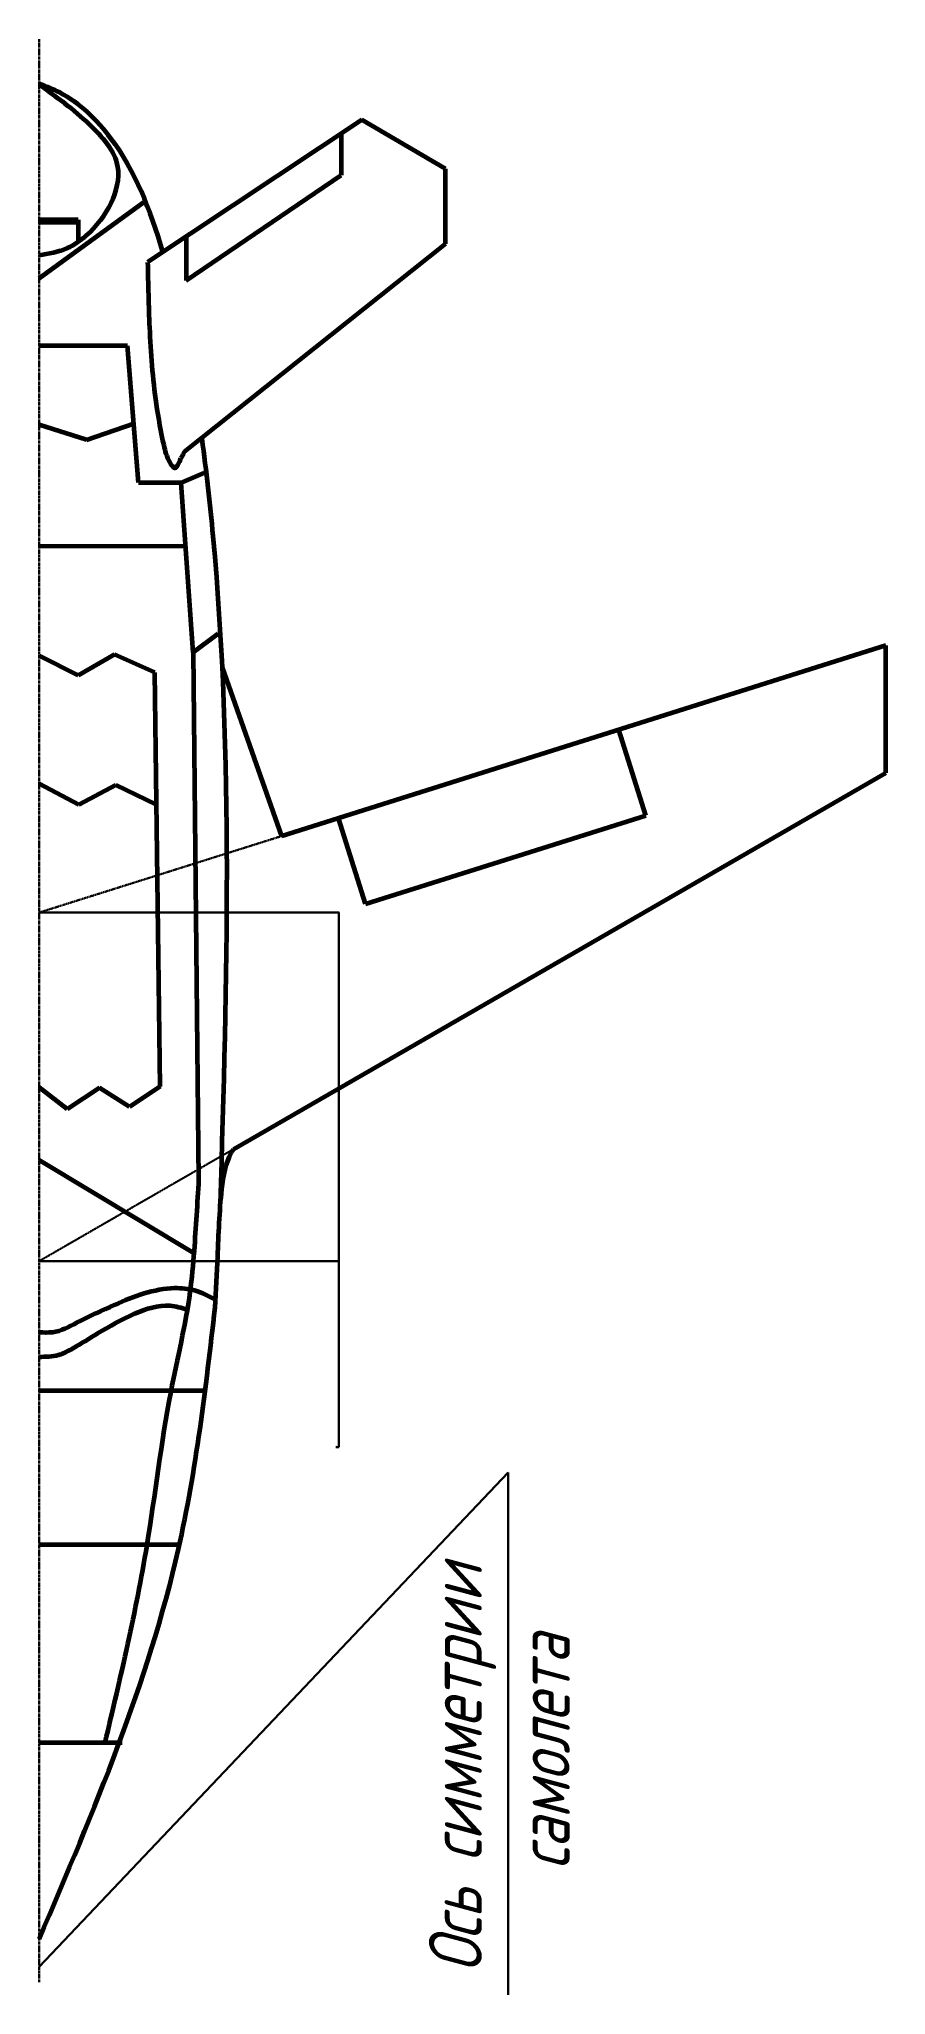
# Model space of a CAD drawing. Header units: millimetres. Extents: x 31085 to 182632, y 10507 to 87776.
# Drawn here: x 35317 to 39332, y 37265 to 46542 of the extents above; entities that cross this region are included whole.
import ezdxf

# ---------------------------------------------------------------- set-up
doc = ezdxf.new("R2010")
doc.units = ezdxf.units.MM
doc.linetypes.add('CENTER', pattern=[2, 1.25, -0.25, 0.25, -0.25])
doc.linetypes.add('DASHED', pattern=[0.75, 0.5, -0.25])
for name, color, linetype, lineweight in [('_axes (Оси)', 6, 'CENTER', 30), ('_basic (Основной)', 4, 'Continuous', 60), ('_contour (Тонкий)', 7, 'Continuous', 30), ('_invisible (Невидимый)', 1, 'DASHED', 30), ('_text (Надписи)', 2, 'Continuous', 30)]:
    doc.layers.add(name, color=color, linetype=linetype, lineweight=lineweight)
doc.styles.add('ESKD', font='eskd.shx', dxfattribs={"oblique": 15, "height": 5})
doc.dimstyles.new('ESKD', dxfattribs={"dimtxt": 5, "dimasz": 5, "dimexe": 2, "dimexo": 0, "dimgap": 2, "dimtad": 1, "dimtoh": 1, "dimzin": 12, "dimdsep": 46, "dimtxsty": 'ESKD', "dimblk1": 'OPEN', "dimblk2": 'OPEN', "dimsah": 1, "dimcen": 5, "dimclrd": 256, "dimclre": 256, "dimclrt": 2, "dimadec": 0, "dimazin": 0, "dimtfac": 1, "dimtmove": 0, "dimatfit": 3, "dimldrblk": 'OPEN', "dimfxl": 1, "dimtolj": 1, "dimtzin": 12, "dimlwd": -1, "dimlwe": -1, "dimarcsym": 0})

msp = doc.modelspace()

# ---------------------------------------------------------------- texts
at = {"layer": '_text (Надписи)', "transparency": 33554687, "insert": (37166.074, 37369.544), "char_height": 250, "attachment_point": 1, "rotation": 90, "style": 'ESKD'}
msp.add_mtext_dynamic_manual_height_columns('Ось симметрии\\P\\pi489.45;самолета', width=2478.63355, gutter_width=1250, heights=[0], dxfattribs=at)

# ---------------------------------------------------------------- blocks, each defined once
blk = doc.blocks.new('_OPEN')
at = {"color": 0, "linetype": 'ByBlock'}
for p, q in [((-1, 0.2), (0, 0)), ((0, 0), (-1, -0.2)), ((0, 0), (-1, 0))]:
    blk.add_line(p, q, dxfattribs=at)
blk = doc.blocks.new('*D60')
at = {"layer": '_contour (Тонкий)', "transparency": 16777216}
for p, q in [((35317.2, 42399.1), (36739.6, 42399.1)), ((36737.6, 42394.1), (36737.6, 40750.7)), ((35317.2, 40745.7), (36739.6, 40745.7)), ((36737.6, 40745.7), (36737.6, 39862.9)), ((36737.6, 39862.9), (36724.2, 39862.9))]:
    blk.add_line(p, q, dxfattribs=at)
at = {"layer": 'Defpoints', "color": 0, "transparency": 16777216}
for p in [(35317.2, 42399.1), (36737.6, 42399.1), (35317.2, 40745.7)]:
    blk.add_point(p, dxfattribs=at)
at = {"layer": '_contour (Тонкий)', "transparency": 16777216, "xscale": 5, "yscale": 5, "zscale": 5}
for p, rotation in [((36737.6, 42399.1), 90), ((36737.6, 40745.7), 270)]:
    blk.add_blockref('_OPEN', p, dxfattribs=dict(at, rotation=rotation))
at = {"layer": '_contour (Тонкий)', "color": 2, "transparency": 16777216, "insert": (36729.9, 39868.3), "char_height": 5, "attachment_point": 5, "style": 'ESKD'}
blk.add_mtext('\\A1;Хуй', dxfattribs=at)

# ---------------------------------------------------------------- dimensions: what is measured, and where the dimension line sits
at = {"layer": '_contour (Тонкий)', "transparency": 33554687}
dim = msp.add_linear_dim(base=(36737.592, 42399.074), p1=(35317.184, 40745.676), p2=(35317.184, 42399.074), angle=90, text='Хуй', dimstyle='ESKD', dxfattribs=at)
dim.commit()
dim.dimension.update_dxf_attribs({"geometry": '*D60', "text_midpoint": (36729.878, 39862.932), "dimtype": 160})

# ---------------------------------------------------------------- linework, layer by layer
at = {"layer": '_axes (Оси)', "ltscale": 10, "transparency": 33554687}
msp.add_line((35317.184, 37325.713), (35317.184, 46542.328), dxfattribs=at)
at = {"layer": '_basic (Основной)', "transparency": 33554687}
for p, q in [((36847.335, 46158.938), (35831.434, 45484.257)), ((37243.085, 45926.453), (36847.335, 46158.938)), ((36748.415, 46093.243), (36748.415, 45897.47)), ((37243.085, 45571.432), (37243.085, 45926.453)), ((36014.846, 45397.564), (36748.415, 45897.47)), ((35820.735, 45773.65), (35317.184, 45406.229)), ((35502.226, 45685.347), (35317.184, 45685.347)), ((35502.305, 45671.739), (35317.184, 45670.662)), ((35502.226, 45685.347), (35502.834, 45580.813)), ((36005.587, 44584.922), (37243.085, 45571.432)), ((36014.846, 45606.065), (36014.846, 45397.564)), ((35736.604, 45086.968), (35317.184, 45086.968)), ((35787.867, 44437.175), (35736.604, 45086.968)), ((35542.344, 44642.09), (35765.614, 44719.243)), ((35542.344, 44642.09), (35317.184, 44713.246)), ((35989.944, 44436.873), (36101.707, 44484.739)), ((35989.944, 44436.873), (35787.867, 44437.175)), ((36047.953, 43632.486), (35989.944, 44436.873)), ((36011.717, 44134.96), (35317.184, 44137.47)), ((36166.235, 43720.706), (36047.953, 43632.486)), ((35501.915, 43523.931), (35317.184, 43616.979)), ((35501.915, 43523.931), (35317.184, 43616.979)), ((35674.27, 43623.71), (35501.915, 43523.931)), ((35865.642, 43538.185), (35674.27, 43623.71)), ((36047.953, 43632.486), (36073.202, 41131.919)), ((39331.68, 43666.044), (36467.176, 42762.01)), ((39331.68, 43061.2), (39331.68, 43666.044)), ((35891.508, 41573.756), (35865.642, 43538.185)), ((36467.176, 42762.01), (36185.93, 43561.704)), ((38193.901, 42859.968), (38065.608, 43266.473)), ((36239.172, 41277.47), (39331.68, 43061.2)), ((35504.799, 42909.924), (35317.184, 43009.918)), ((35504.799, 42909.924), (35317.184, 43009.918)), ((35681.462, 43003.646), (35504.799, 42909.924)), ((35873.921, 42909.404), (35681.462, 43003.646)), ((36864.499, 42440.411), (36736.207, 42846.916)), ((36864.499, 42440.411), (38193.901, 42859.968)), ((35449.966, 41466.907), (35317.184, 41569.129)), ((35603.008, 41568.064), (35449.966, 41466.907)), ((35746.409, 41477.745), (35603.008, 41568.064)), ((35891.508, 41573.756), (35746.409, 41477.745)), ((36050.593, 40783.092), (35317.184, 41223.788)), ((36109.633, 40129.85), (35317.184, 40129.85)), ((35971.581, 39400.611), (35317.184, 39400.611)), ((35710.343, 38461.393), (35317.184, 38461.393))]:
    msp.add_line(p, q, dxfattribs=at)
for points, knots in [([(35904.33, 45532.669), (35843.279, 45733.882), (35735.01, 46019.224), (35484.338, 46264.495), (35350.224, 46317.984), (35317.184, 46331.161)], [4552.44947117, 4552.44947117, 4552.44947117, 4552.44947117, 5128.97966543, 5454.53859542, 5560.96174695, 5560.96174695, 5560.96174695, 5560.96174695]), ([(35317.184, 46328.117), (35327.524, 46320.125), (35367.593, 46289.393), (35451.493, 46230.656), (35576.518, 46122.375), (35720.38, 45965.743), (35665.073, 45751.023), (35566.811, 45624.546), (35444.636, 45538.053), (35362.741, 45523.886), (35317.184, 45516.006)], [19.16822757, 19.16822757, 19.16822757, 19.16822757, 58.39170683, 170.66135887, 324.57082973, 565.59448792, 740.63919257, 933.73017437, 1042.89973655, 1179.76762812, 1179.76762812, 1179.76762812, 1179.76762812]), ([(35831.434, 45484.257), (35833.527, 45380.772), (35838.481, 45155.592), (35859.267, 44868.524), (35899.411, 44647.115), (35922.613, 44553.679), (35964.322, 44490.42), (35979.794, 44529.774), (35989.533, 44554.549)], [26.03447592, 26.03447592, 26.03447592, 26.03447592, 335.81796329, 700.4879129, 899.61549882, 986.53062898, 1019.35430406, 1075.12680126, 1075.12680126, 1075.12680126, 1075.12680126]), ([(36176.957, 41017.281), (36208.342, 42075.827), (36244.334, 43289.783), (36110.899, 44493.113), (36089.461, 44646.622)], [0, 0, 0, 0, 3167.74971233, 3632.8194445, 3632.8194445, 3632.8194445, 3632.8194445]), ([(36151.853, 40525.609), (36156.423, 40606.543), (36167.054, 40794.782), (36172.558, 41037.957), (36202.461, 41217.422), (36235.58, 41272.023), (36239.172, 41277.47)], [0, 0, 0, 0, 242.50663232, 564.02930507, 741.83266344, 762.06811194, 762.06811194, 762.06811194, 762.06811194])]:
    msp.add_open_spline(points, degree=3, knots=knots, dxfattribs=at)
for points in [[(36005.587, 44584.922), (35998.482, 44571.245), (35989.533, 44554.549)], [(36073.202, 41131.919), (36051.432, 40793.82), (36032.086, 40600.499), (35940.888, 40125.483), (35827.48, 39397.617), (35628.504, 38461.393)], [(36156.506, 40560.714), (36054.435, 40605.907), (35959.685, 40616.627), (35675.432, 40538.018), (35494.87, 40452.264), (35380.455, 40407.601), (35317.184, 40407.601)], [(36018.941, 40514.441), (35937.998, 40533.193), (35769.912, 40495.007), (35594.11, 40401.786), (35477.507, 40331.872), (35409.072, 40299.868), (35317.184, 40290.641)], [(35317.184, 37531.161), (35978.037, 39380.677), (36151.853, 40525.609)]]:
    msp.add_spline(points, degree=3, dxfattribs=at)
at = {"layer": '_contour (Тонкий)', "transparency": 33554687}
for p, q in [((35317.184, 37398.714), (37540.9, 39743.545)), ((37540.9, 39743.545), (37540.9, 37265.004))]:
    msp.add_line(p, q, dxfattribs=at)
at = {"layer": '_invisible (Невидимый)', "transparency": 33554687}
for p, q in [((36467.176, 42762.01), (35317.184, 42399.074)), ((36239.172, 41277.47), (35317.184, 40745.676))]:
    msp.add_line(p, q, dxfattribs=at)

msp.set_redraw_order([(e.dxf.handle, doc.entitydb.next_handle()) for e in msp.query("TEXT MTEXT ATTDEF DIMENSION ARC_DIMENSION")])  # texts and dimensions are drawn at this point

doc.saveas('drawing.dxf')
